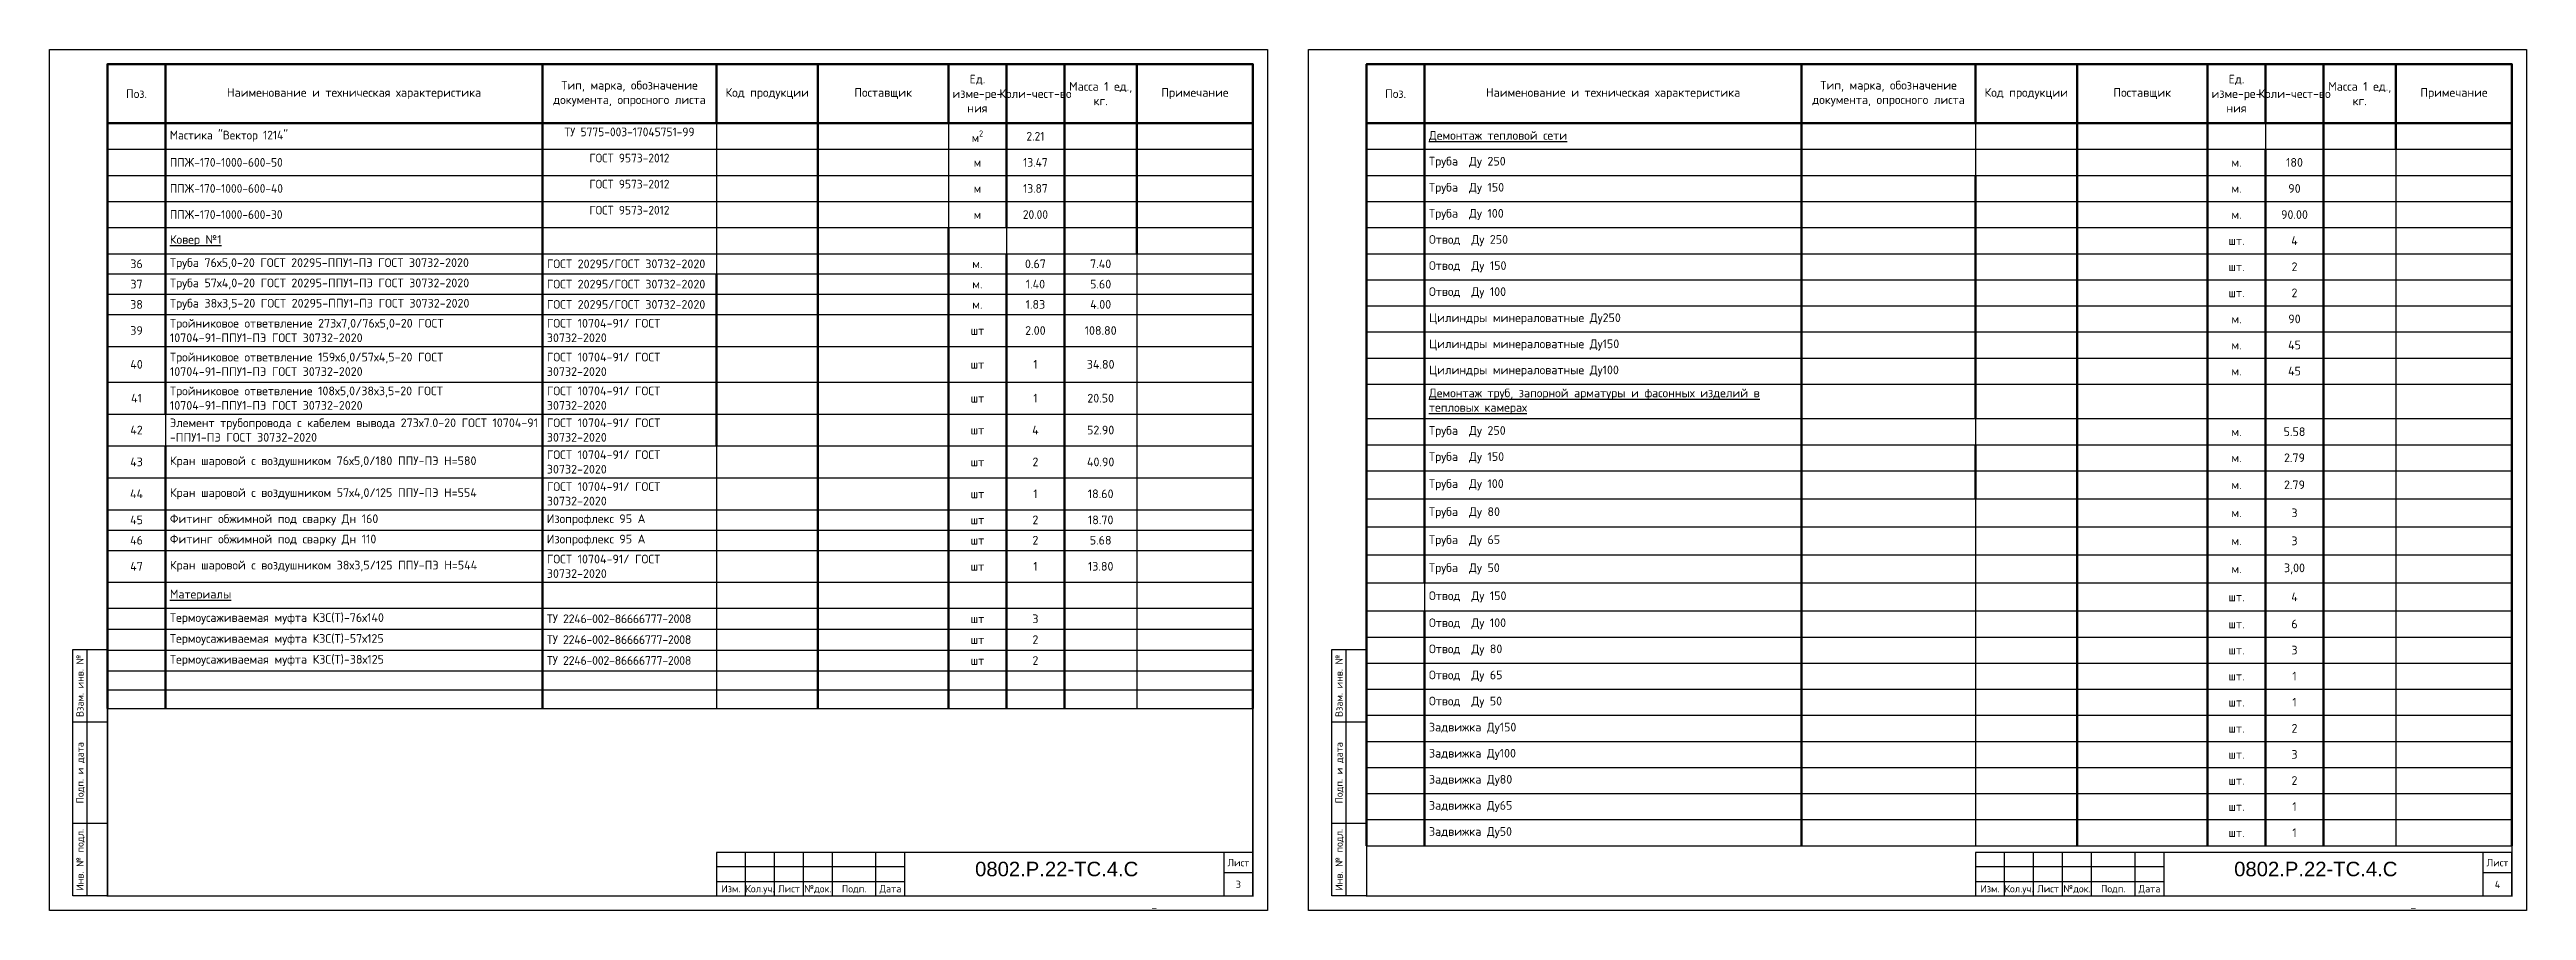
# Model space of a CAD drawing. Header units: millimetres. Extents: x 1990 to 7549, y 397 to 3825.
# Drawn here: x 6695 to 7549, y 1176 to 1473 of the extents above; entities that cross this region are included whole.
import ezdxf
from ezdxf.enums import TextEntityAlignment as Align

# ---------------------------------------------------------------- set-up
doc = ezdxf.new("R2010")
doc.units = ezdxf.units.MM
doc.layers.add('Таблица', color=3, linetype='Continuous', lineweight=30)
doc.styles.add('-ISOCPEUR-', font='isocpeur.TTF')
doc.styles.add('GOST-2.304_Type-B', font='GOST Common.ttf')
doc.styles.get("Standard").update_dxf_attribs({"font": 'arial.ttf'})

msp = doc.modelspace()

# ---------------------------------------------------------------- texts
at = {"style": '-ISOCPEUR-'}
for s, p in [('Взам. инв. №', (6705.774, 1253.194)), ('Взам. инв. №', (7139.996, 1253.194)), ('Подп. и дата', (6705.774, 1223.194)), ('Подп. и дата', (7139.996, 1223.194)), ('Инв. № подл.', (6705.774, 1193.194)), ('Инв. № подл.', (7139.996, 1193.194))]:
    msp.add_text(s, height=2.5, rotation=90, dxfattribs=at).set_placement(p, align=Align.MIDDLE_CENTER)
for s, p in [('Лист', (7105.274, 1192.194)), ('Лист', (7539.496, 1192.194)), ('Изм.', (6930.274, 1183.194)), ('Кол.уч.', (6940.274, 1183.194)), ('Лист', (6950.274, 1183.194)), ('№док.', (6960.274, 1183.194)), ('Подп.', (6972.774, 1183.194)), ('Дата', (6985.274, 1183.194)), ('Изм.', (7364.496, 1183.194)), ('Кол.уч.', (7374.496, 1183.194)), ('Лист', (7384.496, 1183.194)), ('№док.', (7394.496, 1183.194)), ('Подп.', (7406.996, 1183.194)), ('Дата', (7419.496, 1183.194))]:
    msp.add_text(s, height=2.5, dxfattribs=at).set_placement(p, align=Align.MIDDLE_CENTER)
at = {"char_height": 5, "width": 38.55785, "attachment_point": 1}
for insert in [(7014.471, 1192.502), (7448.694, 1192.502)]:
    msp.add_mtext('0802.Р.22-ТС.4.С', dxfattribs=dict(at, insert=insert))
at = {"style": '-ISOCPEUR-'}
for tag, p in [('3', (7105.274, 1184.694)), ('4', (7539.496, 1184.694))]:
    msp.add_attdef(tag, text='*', height=2.5, dxfattribs=at).set_placement(p, align=Align.MIDDLE_CENTER)
at = {"style": '-ISOCPEUR-', "flags": 8}
for p in [(7076.246, 1177.949), (7510.469, 1177.949)]:
    msp.add_attdef('_', text='Формат', height=3, dxfattribs=at).set_placement(p, align=Align.MIDDLE_CENTER)

# ---------------------------------------------------------------- blocks, each defined once
blk = doc.blocks.new('*T181')
at = {"layer": 'Таблица', "color": 7, "lineweight": 50, "transparency": 16777216}
for p, q in [((0, 0), (395, 0)), ((0, 0), (0, -20.43)), ((20, 0), (20, -20.43)), ((150, 0), (150, -20.43)), ((210, 0), (210, -20.43)), ((245, 0), (245, -20.43)), ((290, 0), (290, -20.43)), ((310, 0), (310, -20.43)), ((330, 0), (330, -20.43)), ((355, 0), (355, -20.43)), ((395, 0), (395, -20.43))]:
    blk.add_line(p, q, dxfattribs=at)
at = {"layer": 'Таблица', "color": 0, "lineweight": 50, "transparency": 16777216}
for p, q in [((0, -20.43), (150, -20.43)), ((0, -20.43), (0, -222.37)), ((20, -20.43), (20, -120.77)), ((210, -20.43), (395, -20.43)), ((245, -20.43), (245, -222.37)), ((330, -20.43), (330, -65.43)), ((355, -20.43), (355, -65.43)), ((395, -20.43), (395, -222.37)), ((290, -56.43), (290, -65.43)), ((210, -72.43), (210, -131.77)), ((20, -131.77), (20, -222.37))]:
    blk.add_line(p, q, dxfattribs=at)
at = {"layer": 'Таблица', "color": 0, "linetype": 'ByBlock', "lineweight": 50, "transparency": 16777216}
for p, q in [((150, -20.43), (210, -20.43)), ((150, -20.43), (150, -222.37)), ((310, -20.43), (310, -56.43)), ((290, -65.43), (290, -222.37)), ((310, -65.43), (310, -222.37)), ((330, -65.43), (330, -222.37))]:
    blk.add_line(p, q, dxfattribs=at)
at = {"layer": 'Таблица', "color": 0, "linetype": 'ByBlock', "lineweight": -2, "transparency": 16777216}
for p, q in [((210, -20.43), (210, -72.43)), ((290, -20.43), (290, -56.43)), ((20, -29.43), (210, -29.43)), ((290, -29.43), (310, -29.43)), ((20, -38.43), (210, -38.43)), ((290, -38.43), (310, -38.43)), ((20, -47.43), (210, -47.43)), ((290, -47.43), (310, -47.43)), ((20, -56.43), (210, -56.43)), ((290, -56.43), (310, -56.43)), ((310, -56.43), (310, -65.43)), ((355, -65.43), (355, -222.37)), ((20, -120.77), (20, -131.77)), ((210, -131.77), (210, -222.37))]:
    blk.add_line(p, q, dxfattribs=at)
at = {"layer": 'Таблица', "color": 0, "lineweight": 25, "transparency": 16777216}
for p, q in [((0, -29.43), (20, -29.43)), ((210, -29.43), (245, -29.43)), ((330, -29.43), (395, -29.43)), ((0, -38.43), (20, -38.43)), ((210, -38.43), (245, -38.43)), ((330, -38.43), (395, -38.43)), ((0, -47.43), (20, -47.43)), ((210, -47.43), (245, -47.43)), ((330, -47.43), (395, -47.43)), ((0, -56.43), (20, -56.43)), ((210, -56.43), (245, -56.43)), ((330, -56.43), (395, -56.43)), ((0, -65.43), (20, -65.43)), ((210, -65.43), (290, -65.43)), ((310, -65.43), (395, -65.43)), ((0, -72.43), (20, -72.43)), ((210, -72.43), (245, -72.43)), ((355, -72.43), (395, -72.43)), ((0, -79.43), (20, -79.43)), ((210, -79.43), (245, -79.43)), ((355, -79.43), (395, -79.43)), ((0, -86.43), (20, -86.43)), ((210, -86.43), (245, -86.43)), ((355, -86.43), (395, -86.43)), ((0, -97.43), (20, -97.43)), ((210, -97.43), (245, -97.43)), ((355, -97.43), (395, -97.43)), ((0, -109.77), (20, -109.77)), ((210, -109.77), (245, -109.77)), ((355, -109.77), (395, -109.77)), ((0, -120.77), (20, -120.77)), ((210, -120.77), (245, -120.77)), ((355, -120.77), (395, -120.77)), ((0, -131.77), (20, -131.77)), ((210, -131.77), (245, -131.77)), ((355, -131.77), (395, -131.77)), ((0, -142.77), (20, -142.77)), ((210, -142.77), (245, -142.77)), ((355, -142.77), (395, -142.77)), ((0, -153.77), (20, -153.77)), ((0, -160.77), (20, -160.77)), ((210, -153.77), (245, -153.77)), ((210, -160.77), (245, -160.77)), ((355, -153.77), (395, -153.77)), ((355, -160.77), (395, -160.77)), ((0, -167.77), (20, -167.77)), ((210, -167.77), (245, -167.77)), ((355, -167.77), (395, -167.77)), ((0, -178.77), (20, -178.77)), ((210, -178.77), (245, -178.77)), ((355, -178.77), (395, -178.77)), ((0, -187.77), (20, -187.77)), ((210, -187.77), (245, -187.77)), ((355, -187.77), (395, -187.77)), ((0, -194.97), (20, -194.97)), ((210, -194.97), (245, -194.97)), ((355, -194.97), (395, -194.97)), ((0, -202.17), (20, -202.17)), ((210, -202.17), (245, -202.17)), ((355, -202.17), (395, -202.17)), ((0, -209.37), (20, -209.37)), ((210, -209.37), (245, -209.37)), ((355, -209.37), (395, -209.37)), ((0, -215.87), (20, -215.87)), ((210, -215.87), (245, -215.87)), ((355, -215.87), (395, -215.87)), ((0, -222.37), (20, -222.37)), ((210, -222.37), (245, -222.37)), ((355, -222.37), (395, -222.37))]:
    blk.add_line(p, q, dxfattribs=at)
at = {"layer": 'Таблица', "color": 0, "linetype": 'ByBlock', "lineweight": 25, "transparency": 16777216}
for p, q in [((245, -29.43), (290, -29.43)), ((310, -29.43), (330, -29.43)), ((245, -38.43), (290, -38.43)), ((310, -38.43), (330, -38.43)), ((245, -47.43), (290, -47.43)), ((310, -47.43), (330, -47.43)), ((245, -56.43), (290, -56.43)), ((310, -56.43), (330, -56.43)), ((20, -65.43), (210, -65.43)), ((290, -65.43), (310, -65.43)), ((20, -72.43), (210, -72.43)), ((245, -72.43), (355, -72.43)), ((20, -79.43), (210, -79.43)), ((245, -79.43), (355, -79.43)), ((20, -86.43), (210, -86.43)), ((245, -86.43), (355, -86.43)), ((20, -97.43), (210, -97.43)), ((245, -97.43), (355, -97.43)), ((20, -109.77), (210, -109.77)), ((245, -109.77), (355, -109.77)), ((20, -120.77), (210, -120.77)), ((245, -120.77), (355, -120.77)), ((20, -131.77), (210, -131.77)), ((245, -131.77), (355, -131.77)), ((20, -142.77), (210, -142.77)), ((245, -142.77), (355, -142.77)), ((20, -153.77), (210, -153.77)), ((20, -160.77), (210, -160.77)), ((245, -153.77), (355, -153.77)), ((245, -160.77), (355, -160.77)), ((20, -167.77), (210, -167.77)), ((245, -167.77), (355, -167.77)), ((20, -178.77), (210, -178.77)), ((245, -178.77), (355, -178.77)), ((20, -187.77), (210, -187.77)), ((245, -187.77), (355, -187.77)), ((20, -194.97), (210, -194.97)), ((245, -194.97), (355, -194.97)), ((20, -202.17), (210, -202.17)), ((245, -202.17), (355, -202.17)), ((20, -209.37), (210, -209.37)), ((245, -209.37), (355, -209.37)), ((20, -215.87), (210, -215.87)), ((245, -215.87), (355, -215.87)), ((20, -222.37), (210, -222.37)), ((245, -222.37), (355, -222.37))]:
    blk.add_line(p, q, dxfattribs=at)
at = {"layer": 'Таблица', "color": 7, "transparency": 16777216, "char_height": 3, "attachment_point": 5, "style": '-ISOCPEUR-'}
for s, insert, width in [('Наименование и техническая характеристика', (85, -10.22), 127), ('Тип, марка, обозначение документа, опросного листа', (180, -10.22), 57), ('Код продукции', (227.5, -10.22), 32), ('Поставщик', (267.5, -10.22), 42), ('Ед. изме-ре- ния', (300, -10.22), 17), ('Масса 1 ед., кг.', (342.5, -10.22), 22), ('Примечание', (375, -10.22), 37), ('Поз.', (10, -10.22), 17), ('Коли-чест-во', (320, -10.22), 17), ('36', (10, -68.93), 17), ('37', (10, -75.93), 17), ('38', (10, -82.93), 17), ('40', (10, -103.6), 17), ('41', (10, -115.27), 17), ('42', (10, -126.27), 17), ('43', (10, -137.27), 17), ('44', (10, -148.27), 17), ('47', (10, -173.27), 17)]:
    blk.add_mtext(s, dxfattribs=dict(at, insert=insert, width=width))
at = {"layer": 'Таблица', "color": 0, "transparency": 16777216, "char_height": 3}
for s, insert, width, attachment_point, style in [('Мастика "Вектор 1214"', (21.5, -24.93), 127, 4, 'GOST-2.304_Type-B'), ('ТУ 5775-003-17045751-99', (180, -21.93), 57, 2, 'GOST-2.304_Type-B'), ('\\A1;м{\\H0.7x;\\S2^ ;}', (300, -24.93), 17, 5, 'GOST-2.304_Type-B'), ('2.21', (320, -24.93), 17, 5, 'GOST-2.304_Type-B'), ('ППЖ-170-1000-600-50', (21.5, -33.93), 127, 4, 'GOST-2.304_Type-B'), ('ГОСТ 9573-2012', (180, -30.93), 57, 2, 'GOST-2.304_Type-B'), ('м', (300, -33.93), 17, 5, 'GOST-2.304_Type-B'), ('13.47', (320, -33.93), 17, 5, 'GOST-2.304_Type-B'), ('ППЖ-170-1000-600-40', (21.5, -42.93), 127, 4, 'GOST-2.304_Type-B'), ('ГОСТ 9573-2012', (180, -39.93), 57, 2, 'GOST-2.304_Type-B'), ('м', (300, -42.93), 17, 5, 'GOST-2.304_Type-B'), ('13.87', (320, -42.93), 17, 5, 'GOST-2.304_Type-B'), ('ППЖ-170-1000-600-30', (21.5, -51.93), 127, 4, 'GOST-2.304_Type-B'), ('ГОСТ 9573-2012', (180, -48.93), 57, 2, 'GOST-2.304_Type-B'), ('20.00', (320, -51.93), 17, 5, 'GOST-2.304_Type-B'), ('{\\LКовер №1}', (21.5, -60.93), 127, 4, '-ISOCPEUR-'), ('м', (300, -51.93), 17, 5, 'GOST-2.304_Type-B'), ('Труба 76х5,0-20 ГОСТ 20295-ППУ1-ПЭ ГОСТ 30732-2020', (21.5, -68.93), 127, 4, '-ISOCPEUR-'), ('ГОСТ 20295/ГОСТ 30732-2020^J', (151.5, -68.93), 57, 4, '-ISOCPEUR-'), ('м.', (300, -68.93), 17, 5, '-ISOCPEUR-'), ('0.67', (320, -68.93), 17, 5, '-ISOCPEUR-'), ('7.40', (342.5, -68.93), 22, 5, '-ISOCPEUR-'), ('Труба 57х4,0-20 ГОСТ 20295-ППУ1-ПЭ ГОСТ 30732-2020', (21.5, -75.93), 127, 4, '-ISOCPEUR-'), ('ГОСТ 20295/ГОСТ 30732-2020^J', (151.5, -75.93), 57, 4, '-ISOCPEUR-'), ('м.', (300, -75.93), 17, 5, '-ISOCPEUR-'), ('1.40', (320, -75.93), 17, 5, '-ISOCPEUR-'), ('5.60', (342.5, -75.93), 22, 5, '-ISOCPEUR-'), ('Труба 38х3,5-20 ГОСТ 20295-ППУ1-ПЭ ГОСТ 30732-2020', (21.5, -82.93), 127, 4, '-ISOCPEUR-'), ('ГОСТ 20295/ГОСТ 30732-2020^J', (151.5, -82.93), 57, 4, '-ISOCPEUR-'), ('м.', (300, -82.93), 17, 5, '-ISOCPEUR-'), ('1.83', (320, -82.93), 17, 5, '-ISOCPEUR-'), ('4.00', (342.5, -82.93), 22, 5, '-ISOCPEUR-'), ('39', (10, -91.93), 17, 5, '-ISOCPEUR-'), ('\\A1;Тройниковое ответвление 273х7,0/76х5,0-20 ГОСТ 10704-91-ППУ1-ПЭ ГОСТ 30732-2020', (21.5, -91.93), 127, 4, '-ISOCPEUR-'), ('\\A1;ГОСТ 10704-91{\\A0;/ ГОСТ 30732-2020}', (151.5, -91.93), 57, 4, '-ISOCPEUR-'), ('шт', (300, -91.93), 17, 5, '-ISOCPEUR-'), ('2.00', (320, -91.93), 17, 5, '-ISOCPEUR-'), ('108.80', (342.5, -91.93), 22, 5, '-ISOCPEUR-'), ('\\A1;Тройниковое ответвление 159х6,0/57х4,5-20 ГОСТ 10704-91-ППУ1-ПЭ ГОСТ 30732-2020', (21.5, -103.6), 127, 4, '-ISOCPEUR-'), ('\\A1;ГОСТ 10704-91{\\A0;/ ГОСТ 30732-2020}', (151.5, -103.6), 57, 4, '-ISOCPEUR-'), ('1', (320, -103.6), 17, 5, '-ISOCPEUR-'), ('34.80', (342.5, -103.6), 22, 5, '-ISOCPEUR-'), ('шт', (300, -103.6), 17, 5, '-ISOCPEUR-'), ('\\A1;Тройниковое ответвление 108х5,0/38х3,5-20 ГОСТ 10704-91-ППУ1-ПЭ ГОСТ 30732-2020', (21.5, -115.27), 127, 4, '-ISOCPEUR-'), ('\\A1;ГОСТ 10704-91{\\A0;/ ГОСТ 30732-2020}', (151.5, -115.27), 57, 4, '-ISOCPEUR-'), ('шт', (300, -115.27), 17, 5, '-ISOCPEUR-'), ('1', (320, -115.27), 17, 5, '-ISOCPEUR-'), ('20.50', (342.5, -115.27), 22, 5, '-ISOCPEUR-'), ('Элемент трубопровода с кабелем вывода 273х7.0-20 {\\A1;ГОСТ 10704-91 -ППУ1-ПЭ ГОСТ 30732-2020}', (21.5, -126.27), 127, 4, '-ISOCPEUR-'), ('\\A1;ГОСТ 10704-91{\\A0;/ ГОСТ 30732-2020}', (151.5, -126.27), 57, 4, '-ISOCPEUR-'), ('шт', (300, -126.27), 17, 5, '-ISOCPEUR-'), ('4', (320, -126.27), 17, 5, '-ISOCPEUR-'), ('52.90', (342.5, -126.27), 22, 5, '-ISOCPEUR-'), ('\\A1;Кран шаровой с воздушником 76х5,0/180 ППУ-ПЭ Н=580', (21.5, -137.27), 127, 4, '-ISOCPEUR-'), ('\\A1;ГОСТ 10704-91{\\A0;/ ГОСТ 30732-2020}', (151.5, -137.27), 57, 4, '-ISOCPEUR-'), ('шт', (300, -137.27), 17, 5, '-ISOCPEUR-'), ('2', (320, -137.27), 17, 5, '-ISOCPEUR-'), ('40.90', (342.5, -137.27), 22, 5, '-ISOCPEUR-'), ('\\A1;ГОСТ 10704-91{\\A0;/ ГОСТ 30732-2020}', (151.5, -148.27), 57, 4, '-ISOCPEUR-'), ('\\A1;Кран шаровой с воздушником 57х4,0/125 ППУ-ПЭ Н=554', (21.5, -148.27), 127, 4, '-ISOCPEUR-'), ('шт', (300, -148.27), 17, 5, '-ISOCPEUR-'), ('1', (320, -148.27), 17, 5, '-ISOCPEUR-'), ('18.60', (342.5, -148.27), 22, 5, '-ISOCPEUR-'), ('45', (10, -157.27), 17, 5, '-ISOCPEUR-'), ('Фитинг обжимной под сварку Дн 160', (21.5, -157.27), 127, 4, '-ISOCPEUR-'), ('Изопрофлекс 95 А', (151.5, -157.27), 57, 4, '-ISOCPEUR-'), ('шт', (300, -157.27), 17, 5, '-ISOCPEUR-'), ('2', (320, -157.27), 17, 5, '-ISOCPEUR-'), ('18.70', (342.5, -157.27), 22, 5, '-ISOCPEUR-'), ('46', (10, -164.27), 17, 5, '-ISOCPEUR-'), ('Фитинг обжимной под сварку Дн 110', (21.5, -164.27), 127, 4, '-ISOCPEUR-'), ('\\A1;ГОСТ 10704-91{\\A0;/ ГОСТ 30732-2020}', (151.5, -173.27), 57, 4, '-ISOCPEUR-'), ('Изопрофлекс 95 А', (151.5, -164.27), 57, 4, '-ISOCPEUR-'), ('шт', (300, -164.27), 17, 5, '-ISOCPEUR-'), ('2', (320, -164.27), 17, 5, '-ISOCPEUR-'), ('5.68', (342.5, -164.27), 22, 5, '-ISOCPEUR-'), ('\\A1;Кран шаровой с воздушником 38х3,5/125 ППУ-ПЭ Н=544', (21.5, -173.27), 127, 4, '-ISOCPEUR-'), ('шт', (300, -173.27), 17, 5, '-ISOCPEUR-'), ('1', (320, -173.27), 17, 5, '-ISOCPEUR-'), ('13.80', (342.5, -173.27), 22, 5, '-ISOCPEUR-'), ('{\\LМатериалы}', (21.5, -183.27), 127, 4, '-ISOCPEUR-'), ('Термоусаживаемая муфта КЗС(Т)-76х140', (21.5, -191.37), 127, 4, '-ISOCPEUR-'), ('Термоусаживаемая муфта КЗС(Т)-57х125', (21.5, -198.57), 127, 4, '-ISOCPEUR-'), ('{\\T0.95;ТУ 2246-002-86666777-2008}', (151.5, -191.37), 57, 4, '-ISOCPEUR-'), ('шт', (300, -191.37), 17, 5, '-ISOCPEUR-'), ('3', (320, -191.37), 17, 5, '-ISOCPEUR-'), ('Термоусаживаемая муфта КЗС(Т)-38х125', (21.5, -205.77), 127, 4, '-ISOCPEUR-'), ('{\\T0.95;ТУ 2246-002-86666777-2008}', (151.5, -198.57), 57, 4, '-ISOCPEUR-'), ('{\\T0.95;ТУ 2246-002-86666777-2008}', (151.5, -205.77), 57, 4, '-ISOCPEUR-'), ('шт', (300, -198.57), 17, 5, '-ISOCPEUR-'), ('2', (320, -198.57), 17, 5, '-ISOCPEUR-'), ('2', (320, -205.77), 17, 5, '-ISOCPEUR-'), ('шт', (300, -205.77), 17, 5, '-ISOCPEUR-')]:
    blk.add_mtext(s, dxfattribs=dict(at, insert=insert, width=width, attachment_point=attachment_point, style=style))
blk = doc.blocks.new('*T366')
at = {"layer": 'Таблица', "color": 7, "lineweight": 50, "transparency": 16777216}
for p, q in [((0, 0), (395, 0)), ((0, 0), (0, -20.43)), ((20, 0), (20, -20.43)), ((150, 0), (150, -20.43)), ((210, 0), (210, -20.43)), ((245, 0), (245, -20.43)), ((290, 0), (290, -20.43)), ((310, 0), (310, -20.43)), ((330, 0), (330, -20.43)), ((355, 0), (355, -20.43)), ((395, 0), (395, -20.43))]:
    blk.add_line(p, q, dxfattribs=at)
at = {"layer": 'Таблица', "color": 0, "lineweight": 50, "transparency": 16777216}
for p, q in [((0, -20.43), (150, -20.43)), ((0, -20.43), (0, -269.66)), ((20, -20.43), (20, -179)), ((210, -20.43), (395, -20.43)), ((245, -20.43), (245, -269.66)), ((290, -20.43), (290, -29.43)), ((330, -20.43), (330, -29.43)), ((355, -20.43), (355, -29.43)), ((395, -20.43), (395, -269.66)), ((210, -38.43), (210, -122.33)), ((210, -131.33), (210, -150)), ((20, -188.66), (20, -269.66))]:
    blk.add_line(p, q, dxfattribs=at)
at = {"layer": 'Таблица', "color": 0, "linetype": 'ByBlock', "lineweight": 50, "transparency": 16777216}
for p, q in [((150, -20.43), (210, -20.43)), ((150, -20.43), (150, -269.66)), ((290, -29.43), (290, -269.66)), ((310, -29.43), (310, -269.66)), ((330, -29.43), (330, -269.66))]:
    blk.add_line(p, q, dxfattribs=at)
at = {"layer": 'Таблица', "color": 0, "linetype": 'ByBlock', "lineweight": -2, "transparency": 16777216}
for p, q in [((210, -20.43), (210, -38.43)), ((310, -20.43), (310, -29.43)), ((355, -29.43), (355, -269.66)), ((210, -122.33), (210, -131.33)), ((210, -150), (210, -269.66)), ((20, -179), (20, -188.66))]:
    blk.add_line(p, q, dxfattribs=at)
at = {"layer": 'Таблица', "color": 0, "lineweight": 25, "transparency": 16777216}
for p, q in [((0, -29.43), (20, -29.43)), ((210, -29.43), (290, -29.43)), ((310, -29.43), (395, -29.43)), ((0, -38.43), (20, -38.43)), ((210, -38.43), (245, -38.43)), ((355, -38.43), (395, -38.43)), ((0, -47.43), (20, -47.43)), ((210, -47.43), (245, -47.43)), ((355, -47.43), (395, -47.43)), ((0, -56.43), (20, -56.43)), ((210, -56.43), (245, -56.43)), ((355, -56.43), (395, -56.43)), ((0, -65.43), (20, -65.43)), ((210, -65.43), (245, -65.43)), ((355, -65.43), (395, -65.43)), ((0, -74.43), (20, -74.43)), ((210, -74.43), (245, -74.43)), ((355, -74.43), (395, -74.43)), ((0, -83.43), (20, -83.43)), ((210, -83.43), (245, -83.43)), ((355, -83.43), (395, -83.43)), ((0, -92.43), (20, -92.43)), ((210, -92.43), (245, -92.43)), ((355, -92.43), (395, -92.43)), ((0, -101.43), (20, -101.43)), ((210, -101.43), (245, -101.43)), ((355, -101.43), (395, -101.43)), ((0, -110.43), (20, -110.43)), ((210, -110.43), (245, -110.43)), ((355, -110.43), (395, -110.43)), ((0, -122.33), (20, -122.33)), ((210, -122.33), (245, -122.33)), ((355, -122.33), (395, -122.33)), ((0, -131.33), (20, -131.33)), ((210, -131.33), (245, -131.33)), ((355, -131.33), (395, -131.33)), ((0, -140.33), (20, -140.33)), ((210, -140.33), (245, -140.33)), ((355, -140.33), (395, -140.33)), ((0, -150), (20, -150)), ((210, -150), (245, -150)), ((355, -150), (395, -150)), ((0, -159.66), (20, -159.66)), ((210, -159.66), (245, -159.66)), ((355, -159.66), (395, -159.66)), ((0, -169.33), (20, -169.33)), ((210, -169.33), (245, -169.33)), ((355, -169.33), (395, -169.33)), ((0, -179), (20, -179)), ((210, -179), (245, -179)), ((355, -179), (395, -179)), ((0, -188.66), (20, -188.66)), ((210, -188.66), (245, -188.66)), ((355, -188.66), (395, -188.66)), ((0, -197.66), (20, -197.66)), ((210, -197.66), (245, -197.66)), ((355, -197.66), (395, -197.66)), ((0, -206.66), (20, -206.66)), ((210, -206.66), (245, -206.66)), ((355, -206.66), (395, -206.66)), ((0, -215.66), (20, -215.66)), ((210, -215.66), (245, -215.66)), ((355, -215.66), (395, -215.66)), ((0, -224.66), (20, -224.66)), ((210, -224.66), (245, -224.66)), ((355, -224.66), (395, -224.66)), ((0, -233.66), (20, -233.66)), ((210, -233.66), (245, -233.66)), ((355, -233.66), (395, -233.66)), ((0, -242.66), (20, -242.66)), ((210, -242.66), (245, -242.66)), ((355, -242.66), (395, -242.66)), ((0, -251.66), (20, -251.66)), ((210, -251.66), (245, -251.66)), ((355, -251.66), (395, -251.66)), ((0, -260.66), (20, -260.66)), ((210, -260.66), (245, -260.66)), ((355, -260.66), (395, -260.66)), ((0, -269.66), (20, -269.66)), ((210, -269.66), (245, -269.66)), ((355, -269.66), (395, -269.66))]:
    blk.add_line(p, q, dxfattribs=at)
at = {"layer": 'Таблица', "color": 0, "linetype": 'ByBlock', "lineweight": 25, "transparency": 16777216}
for p, q in [((20, -29.43), (210, -29.43)), ((290, -29.43), (310, -29.43)), ((20, -38.43), (210, -38.43)), ((245, -38.43), (355, -38.43)), ((20, -47.43), (210, -47.43)), ((245, -47.43), (355, -47.43)), ((20, -56.43), (210, -56.43)), ((245, -56.43), (355, -56.43)), ((20, -65.43), (210, -65.43)), ((245, -65.43), (355, -65.43)), ((20, -74.43), (210, -74.43)), ((245, -74.43), (355, -74.43)), ((20, -83.43), (210, -83.43)), ((245, -83.43), (355, -83.43)), ((20, -92.43), (210, -92.43)), ((245, -92.43), (355, -92.43)), ((20, -101.43), (210, -101.43)), ((245, -101.43), (355, -101.43)), ((20, -110.43), (210, -110.43)), ((245, -110.43), (355, -110.43)), ((20, -122.33), (210, -122.33)), ((245, -122.33), (355, -122.33)), ((20, -131.33), (210, -131.33)), ((245, -131.33), (355, -131.33)), ((20, -140.33), (210, -140.33)), ((245, -140.33), (355, -140.33)), ((20, -150), (210, -150)), ((245, -150), (355, -150)), ((20, -159.66), (210, -159.66)), ((245, -159.66), (355, -159.66)), ((20, -169.33), (210, -169.33)), ((245, -169.33), (355, -169.33)), ((20, -179), (210, -179)), ((245, -179), (355, -179)), ((20, -188.66), (210, -188.66)), ((245, -188.66), (355, -188.66)), ((20, -197.66), (210, -197.66)), ((245, -197.66), (355, -197.66)), ((20, -206.66), (210, -206.66)), ((245, -206.66), (355, -206.66)), ((20, -215.66), (210, -215.66)), ((245, -215.66), (355, -215.66)), ((20, -224.66), (210, -224.66)), ((245, -224.66), (355, -224.66)), ((20, -233.66), (210, -233.66)), ((245, -233.66), (355, -233.66)), ((20, -242.66), (210, -242.66)), ((245, -242.66), (355, -242.66)), ((20, -251.66), (210, -251.66)), ((245, -251.66), (355, -251.66)), ((20, -260.66), (210, -260.66)), ((245, -260.66), (355, -260.66)), ((20, -269.66), (210, -269.66)), ((245, -269.66), (355, -269.66))]:
    blk.add_line(p, q, dxfattribs=at)
at = {"layer": 'Таблица', "color": 7, "transparency": 16777216, "char_height": 3, "attachment_point": 5, "style": '-ISOCPEUR-'}
for s, insert, width in [('Наименование и техническая характеристика', (85, -10.22), 127), ('Тип, марка, обозначение документа, опросного листа', (180, -10.22), 57), ('Код продукции', (227.5, -10.22), 32), ('Поставщик', (267.5, -10.22), 42), ('Ед. изме-ре- ния', (300, -10.22), 17), ('Масса 1 ед., кг.', (342.5, -10.22), 22), ('Примечание', (375, -10.22), 37), ('Поз.', (10, -10.22), 17), ('Коли-чест-во', (320, -10.22), 17)]:
    blk.add_mtext(s, dxfattribs=dict(at, insert=insert, width=width))
at = {"layer": 'Таблица', "color": 0, "transparency": 16777216, "char_height": 3, "style": '-ISOCPEUR-'}
for s, insert, width, attachment_point in [('{\\LДемонтаж тепловой сети }', (21.5, -24.93), 127, 4), ('\\A1;Труба  Ду 250', (21.5, -33.93), 127, 4), ('м.', (300, -33.93), 17, 5), ('180', (320, -33.93), 17, 5), ('\\A1;Труба  Ду 150', (21.5, -42.93), 127, 4), ('м.', (300, -42.93), 17, 5), ('90', (320, -42.93), 17, 5), ('\\A1;Труба  Ду 100', (21.5, -51.93), 127, 4), ('90.00', (320, -51.93), 17, 5), ('\\A1;Отвод  Ду 250', (21.5, -60.93), 127, 4), ('м.', (300, -51.93), 17, 5), ('4', (320, -60.93), 17, 5), ('\\A1;Отвод  Ду 150', (21.5, -69.93), 127, 4), ('шт.', (300, -60.93), 17, 5), ('шт.', (300, -69.93), 17, 5), ('2', (320, -69.93), 17, 5), ('\\A1;Отвод  Ду 100', (21.5, -78.93), 127, 4), ('шт.', (300, -78.93), 17, 5), ('2', (320, -78.93), 17, 5), ('Цилиндры минераловатные Ду250', (21.5, -87.93), 127, 4), ('м.', (300, -87.93), 17, 5), ('90', (320, -87.93), 17, 5), ('Цилиндры минераловатные Ду150', (21.5, -96.93), 127, 4), ('м.', (300, -96.93), 17, 5), ('45', (320, -96.93), 17, 5), ('Цилиндры минераловатные Ду100', (21.5, -105.93), 127, 4), ('м.', (300, -105.93), 17, 5), ('45', (320, -105.93), 17, 5), ('{\\LДемонтаж труб, запорной арматуры и фасонных изделий в тепловых камерах}', (21.5, -116.38), 127, 4), ('\\A1;Труба  Ду 250', (21.5, -126.83), 127, 4), ('м.', (300, -126.83), 17, 5), ('5.58', (320, -126.83), 17, 5), ('\\A1;Труба  Ду 150', (21.5, -135.83), 127, 4), ('м.', (300, -135.83), 17, 5), ('2.79', (320, -135.83), 17, 5), ('\\A1;Труба  Ду 100', (21.5, -145.16), 127, 4), ('м.', (300, -145.16), 17, 5), ('2.79', (320, -145.16), 17, 5), ('\\A1;Труба  Ду 80', (21.5, -154.83), 127, 4), ('3', (320, -154.83), 17, 5), ('м.', (300, -154.83), 17, 5), ('\\A1;Труба  Ду 65', (21.5, -164.5), 127, 4), ('м.', (300, -164.5), 17, 5), ('3', (320, -164.5), 17, 5), ('\\A1;Труба  Ду 50', (21.5, -174.16), 127, 4), ('м.', (300, -174.16), 17, 5), ('3,00', (320, -174.16), 17, 5), ('\\A1;Отвод  Ду 150', (21.5, -183.83), 127, 4), ('шт.', (300, -183.83), 17, 5), ('4', (320, -183.83), 17, 5), ('\\A1;Отвод  Ду 100', (21.5, -193.16), 127, 4), ('шт.', (300, -193.16), 17, 5), ('6', (320, -193.16), 17, 5), ('\\A1;Отвод  Ду 80', (21.5, -202.16), 127, 4), ('шт.', (300, -202.16), 17, 5), ('3', (320, -202.16), 17, 5), ('\\A1;Отвод  Ду 65', (21.5, -211.16), 127, 4), ('шт.', (300, -211.16), 17, 5), ('1', (320, -211.16), 17, 5), ('\\A1;Отвод  Ду 50', (21.5, -220.16), 127, 4), ('шт.', (300, -220.16), 17, 5), ('1', (320, -220.16), 17, 5), ('Задвижка Ду150', (21.5, -229.16), 127, 4), ('шт.', (300, -229.16), 17, 5), ('2', (320, -229.16), 17, 5), ('Задвижка Ду100', (21.5, -238.16), 127, 4), ('шт.', (300, -238.16), 17, 5), ('3', (320, -238.16), 17, 5), ('Задвижка Ду80', (21.5, -247.16), 127, 4), ('шт.', (300, -247.16), 17, 5), ('2', (320, -247.16), 17, 5), ('Задвижка Ду65', (21.5, -256.16), 127, 4), ('шт.', (300, -256.16), 17, 5), ('1', (320, -256.16), 17, 5), ('Задвижка Ду50', (21.5, -265.16), 127, 4), ('шт.', (300, -265.16), 17, 5), ('1', (320, -265.16), 17, 5)]:
    blk.add_mtext(s, dxfattribs=dict(at, insert=insert, width=width, attachment_point=attachment_point))

# ---------------------------------------------------------------- linework, layer by layer
for p, q in [((6708.274, 1180.694), (6708.274, 1265.694)), ((7142.496, 1180.694), (7142.496, 1265.694)), ((6715.274, 1240.694), (6703.274, 1240.694)), ((7149.496, 1240.694), (7137.496, 1240.694)), ((6715.274, 1205.694), (6703.274, 1205.694)), ((7149.496, 1205.694), (7137.496, 1205.694)), ((6990.274, 1190.694), (6925.274, 1190.694)), ((6935.274, 1180.694), (6935.274, 1195.694)), ((6945.274, 1180.694), (6945.274, 1195.694)), ((6955.274, 1180.694), (6955.274, 1195.694)), ((6965.274, 1180.694), (6965.274, 1195.694)), ((6980.274, 1180.694), (6980.274, 1195.694)), ((6990.274, 1180.694), (6990.274, 1195.694)), ((7100.274, 1195.694), (7100.274, 1180.694)), ((7110.274, 1188.694), (7100.274, 1188.694)), ((7424.496, 1190.694), (7359.496, 1190.694)), ((7369.496, 1180.694), (7369.496, 1195.694)), ((7379.496, 1180.694), (7379.496, 1195.694)), ((7389.496, 1180.694), (7389.496, 1195.694)), ((7399.496, 1180.694), (7399.496, 1195.694)), ((7414.496, 1180.694), (7414.496, 1195.694)), ((7424.496, 1180.694), (7424.496, 1195.694)), ((7534.496, 1195.694), (7534.496, 1180.694)), ((7544.496, 1188.694), (7534.496, 1188.694)), ((6925.274, 1185.694), (6990.274, 1185.694)), ((7359.496, 1185.694), (7424.496, 1185.694))]:
    msp.add_line(p, q)
for points in [[(6695.274, 1472.694), (7115.274, 1472.694), (7115.274, 1175.694), (6695.274, 1175.694)], [(7129.496, 1472.694), (7549.496, 1472.694), (7549.496, 1175.694), (7129.496, 1175.694)], [(6715.274, 1180.694), (6703.274, 1180.694), (6703.274, 1265.694), (6715.274, 1265.694)], [(7149.496, 1180.694), (7137.496, 1180.694), (7137.496, 1265.694), (7149.496, 1265.694)], [(6925.274, 1180.694), (7110.274, 1180.694), (7110.274, 1195.694), (6925.274, 1195.694)], [(7359.496, 1180.694), (7544.496, 1180.694), (7544.496, 1195.694), (7359.496, 1195.694)]]:
    msp.add_lwpolyline(points, close=True)
at = {"const_width": 0.5}
for points in [[(6715.274, 1467.694), (7110.274, 1467.694), (7110.274, 1180.694), (6715.274, 1180.694)], [(7149.496, 1467.694), (7544.496, 1467.694), (7544.496, 1180.694), (7149.496, 1180.694)]]:
    msp.add_lwpolyline(points, close=True, dxfattribs=at)

# ---------------------------------------------------------------- block references
for name, p in [('*T181', (6715.274, 1467.694)), ('*T366', (7149.496, 1467.694))]:
    msp.add_blockref(name, p)

msp.set_redraw_order([(e.dxf.handle, doc.entitydb.next_handle()) for e in msp.query("TEXT MTEXT ATTDEF DIMENSION ARC_DIMENSION")])  # texts and dimensions are drawn at this point

doc.saveas('drawing.dxf')
